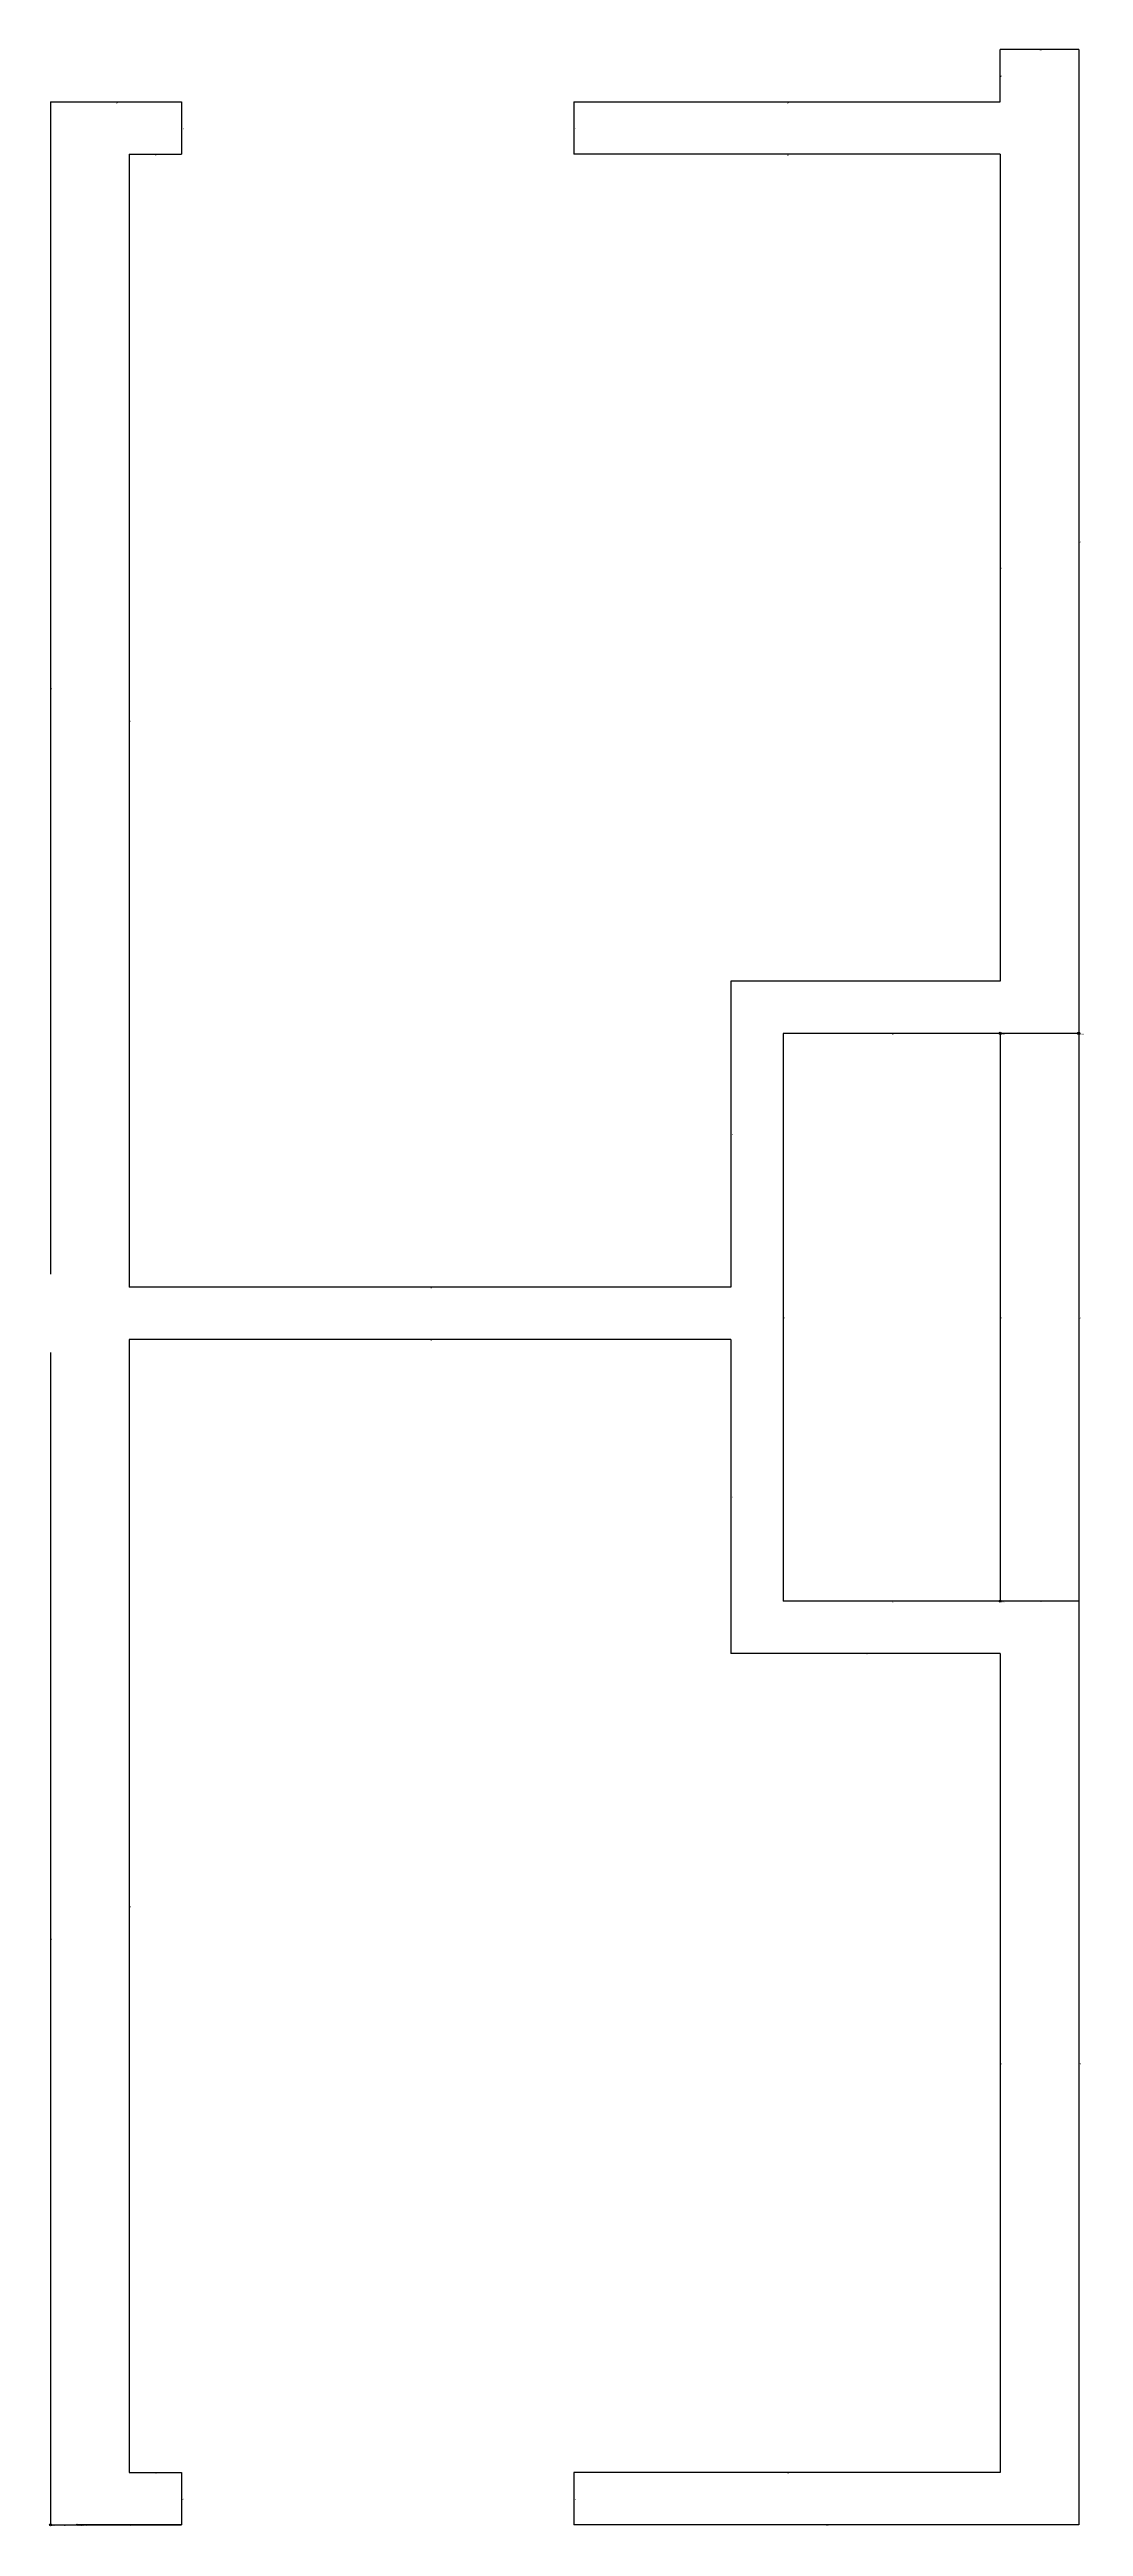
# Model space of a CAD drawing. Header units: metres. Extents: x 7978 to 27144, y 8157 to 45277.
# Drawn here: x 13243 to 15219, y 25437 to 30170 of the extents above; entities that cross this region are included whole.
import ezdxf

# ---------------------------------------------------------------- set-up
doc = ezdxf.new("R2010")
doc.units = ezdxf.units.M
doc.layers.add('WALL_DEBUG', color=7, linetype='Continuous')

msp = doc.modelspace()

# ---------------------------------------------------------------- linework, layer by layer
at = {"layer": 'debug', "color": 2}
for centre in [(15060, 28290), (15210, 28290), (15060, 27205), (13245, 25440)]:
    msp.add_circle(centre, 2, dxfattribs=at)
at = {"layer": 'debug', "color": 4}
msp.add_circle((13295, 25440), 1, dxfattribs=at)
at = {"layer": 'WALL_DEBUG'}
for p, q in [((15210, 30170), (15060, 30170)), ((15060, 30070), (15060, 30170)), ((15210, 30170), (15060, 30170)), ((15060, 30070), (15060, 30170)), ((15210, 30170), (15060, 30170)), ((15060, 30070), (15060, 30170)), ((15210, 30170), (15060, 30170)), ((15060, 30070), (15060, 30170)), ((15210, 30170), (15060, 30170)), ((15060, 30070), (15060, 30170)), ((15210, 30170), (15060, 30170)), ((15060, 30070), (15060, 30170)), ((15210, 30170), (15210, 28290)), ((15210, 30170), (15210, 28290)), ((15210, 30170), (15210, 28290)), ((15210, 30170), (15210, 28290)), ((15210, 30170), (15210, 28290)), ((15210, 30170), (15210, 28290)), ((13245, 30070), (13245, 27830)), ((13245, 30070), (13495, 30070)), ((13245, 30070), (13245, 27830)), ((13245, 30070), (13495, 30070)), ((13245, 30070), (13245, 27830)), ((13245, 30070), (13495, 30070)), ((13245, 30070), (13245, 27830)), ((13245, 30070), (13495, 30070)), ((13245, 30070), (13245, 27830)), ((13245, 30070), (13495, 30070)), ((13245, 30070), (13245, 27830)), ((13245, 30070), (13495, 30070)), ((13495, 30070), (13495, 29970)), ((13495, 30070), (13495, 29970)), ((13495, 30070), (13495, 29970)), ((13495, 30070), (13495, 29970)), ((13495, 30070), (13495, 29970)), ((13495, 30070), (13495, 29970)), ((14245, 30070), (14245, 29970)), ((14245, 30070), (15060, 30070)), ((14245, 30070), (14245, 29970)), ((14245, 30070), (15060, 30070)), ((14245, 30070), (14245, 29970)), ((14245, 30070), (15060, 30070)), ((14245, 30070), (14245, 29970)), ((14245, 30070), (15060, 30070)), ((14245, 30070), (14245, 29970)), ((14245, 30070), (15060, 30070)), ((14245, 30070), (14245, 29970)), ((14245, 30070), (15060, 30070)), ((13395, 29970), (13395, 27805)), ((13395, 29970), (13495, 29970)), ((13395, 29970), (13395, 27805)), ((13395, 29970), (13495, 29970)), ((13395, 29970), (13395, 27805)), ((13395, 29970), (13495, 29970)), ((13395, 29970), (13395, 27805)), ((13395, 29970), (13495, 29970)), ((13395, 29970), (13395, 27805)), ((13395, 29970), (13495, 29970)), ((13395, 29970), (13395, 27805)), ((13395, 29970), (13495, 29970)), ((15060, 29970), (14245, 29970)), ((15060, 29970), (14245, 29970)), ((15060, 29970), (14245, 29970)), ((15060, 29970), (14245, 29970)), ((15060, 29970), (14245, 29970)), ((15060, 29970), (14245, 29970)), ((15060, 29970), (15060, 28390)), ((15060, 29970), (15060, 28390)), ((15060, 29970), (15060, 28390)), ((15060, 29970), (15060, 28390)), ((15060, 29970), (15060, 28390)), ((15060, 29970), (15060, 28390)), ((15060, 28390), (14545, 28390)), ((14545, 28390), (14545, 27805)), ((15060, 28390), (14545, 28390)), ((14545, 28390), (14545, 27805)), ((15060, 28390), (14545, 28390)), ((14545, 28390), (14545, 27805)), ((15060, 28390), (14545, 28390)), ((14545, 28390), (14545, 27805)), ((15060, 28390), (14545, 28390)), ((14545, 28390), (14545, 27805)), ((15060, 28390), (14545, 28390)), ((14545, 28390), (14545, 27805)), ((15060, 28290), (14645, 28290)), ((14645, 28290), (14645, 27205)), ((15060, 28290), (14645, 28290)), ((14645, 28290), (14645, 27205)), ((15060, 28290), (14645, 28290)), ((14645, 28290), (14645, 27205)), ((15060, 28290), (14645, 28290)), ((14645, 28290), (14645, 27205)), ((15060, 28290), (14645, 28290)), ((14645, 28290), (14645, 27205)), ((15060, 28290), (14645, 28290)), ((14645, 28290), (14645, 27205)), ((15210, 28290), (15060, 28290)), ((15060, 28290), (15060, 27205)), ((15060, 28290), (15060, 27205)), ((15210, 28290), (15060, 28290)), ((15210, 28290), (15060, 28290)), ((15210, 28290), (15060, 28290)), ((15210, 28290), (15060, 28290)), ((15210, 28290), (15210, 27205)), ((14545, 27805), (13395, 27805)), ((14545, 27805), (13395, 27805)), ((14545, 27805), (13395, 27805)), ((14545, 27805), (13395, 27805)), ((14545, 27805), (13395, 27805)), ((14545, 27805), (13395, 27805)), ((14545, 27705), (13395, 27705)), ((13395, 27705), (13395, 25540)), ((14545, 27705), (13395, 27705)), ((13395, 27705), (13395, 25540)), ((14545, 27705), (13395, 27705)), ((13395, 27705), (13395, 25540)), ((14545, 27705), (13395, 27705)), ((13395, 27705), (13395, 25540)), ((14545, 27705), (13395, 27705)), ((13395, 27705), (13395, 25540)), ((14545, 27705), (13395, 27705)), ((13395, 27705), (13395, 25540)), ((14545, 27705), (14545, 27105)), ((14545, 27705), (14545, 27105)), ((14545, 27705), (14545, 27105)), ((14545, 27705), (14545, 27105)), ((14545, 27705), (14545, 27105)), ((14545, 27705), (14545, 27105)), ((13245, 27680), (13245, 25440)), ((13245, 27680), (13245, 25440)), ((13245, 27680), (13245, 25440)), ((13245, 27680), (13245, 25440)), ((13245, 27680), (13245, 25440)), ((13245, 27680), (13245, 25440)), ((15060, 27205), (14645, 27205)), ((15060, 27205), (14645, 27205)), ((15060, 27205), (14645, 27205)), ((15060, 27205), (14645, 27205)), ((15060, 27205), (14645, 27205)), ((15060, 27205), (14645, 27205)), ((15210, 27205), (15060, 27205)), ((15210, 27205), (15060, 27205)), ((15210, 27205), (15060, 27205)), ((15210, 27205), (15060, 27205)), ((15210, 27205), (15060, 27205)), ((15210, 27205), (15060, 27205)), ((15210, 27205), (15210, 25440)), ((15210, 27205), (15210, 25440)), ((15210, 27205), (15210, 25440)), ((15210, 27205), (15210, 25440)), ((15210, 27205), (15210, 25440)), ((15210, 27205), (15210, 25440)), ((15060, 27105), (14545, 27105)), ((15060, 27105), (14545, 27105)), ((15060, 27105), (14545, 27105)), ((15060, 27105), (14545, 27105)), ((15060, 27105), (14545, 27105)), ((15060, 27105), (14545, 27105)), ((15060, 27105), (15060, 25540)), ((15060, 27105), (15060, 25540)), ((15060, 27105), (15060, 25540)), ((15060, 27105), (15060, 25540)), ((15060, 27105), (15060, 25540)), ((15060, 27105), (15060, 25540)), ((13395, 25540), (13495, 25540)), ((13395, 25540), (13495, 25540)), ((13395, 25540), (13495, 25540)), ((13395, 25540), (13495, 25540)), ((13395, 25540), (13495, 25540)), ((13395, 25540), (13495, 25540)), ((13495, 25540), (13495, 25440)), ((13495, 25540), (13495, 25440)), ((13495, 25540), (13495, 25440)), ((13495, 25540), (13495, 25440)), ((13495, 25540), (13495, 25440)), ((13495, 25540), (13495, 25440)), ((15060, 25540), (14245, 25540)), ((14245, 25540), (14245, 25440)), ((15060, 25540), (14245, 25540)), ((14245, 25540), (14245, 25440)), ((15060, 25540), (14245, 25540)), ((14245, 25540), (14245, 25440)), ((15060, 25540), (14245, 25540)), ((14245, 25540), (14245, 25440)), ((15060, 25540), (14245, 25540)), ((14245, 25540), (14245, 25440)), ((15060, 25540), (14245, 25540)), ((14245, 25540), (14245, 25440)), ((13245, 25440), (13495, 25440)), ((13245, 25440), (13295, 25440)), ((13245, 25440), (13295, 25440)), ((13245, 25440), (13295, 25440)), ((13245, 25440), (13295, 25440)), ((13245, 25440), (13295, 25440)), ((13495, 25440), (13295, 25440)), ((13495, 25440), (13295, 25440)), ((13495, 25440), (13295, 25440)), ((13495, 25440), (13295, 25440)), ((13495, 25440), (13295, 25440)), ((13495, 25440), (13295, 25440)), ((15210, 25440), (14245, 25440)), ((15210, 25440), (14245, 25440)), ((15210, 25440), (14245, 25440)), ((15210, 25440), (14245, 25440)), ((15210, 25440), (14245, 25440)), ((15210, 25440), (14245, 25440))]:
    msp.add_line(p, q, dxfattribs=at)

# ---------------------------------------------------------------- texts
at = {"layer": 'comp_debug_text', "char_height": 2.5, "attachment_point": 1}
for insert in [(15135, 30170), (15060, 30120), (13370, 30070), (14652.5, 30070), (13495, 30020), (14245, 30020), (13445, 29970), (14652.5, 29970), (15210, 29230), (15060, 29180), (13245, 28950), (13395, 28887.5), (14802.5, 28390), (14852.5, 28290), (15135, 28290), (14545, 28097.5), (13970, 27805), (14645, 27747.5), (15060, 27747.5), (15210, 27747.5), (13970, 27705), (14545, 27405), (14852.5, 27205), (15135, 27205), (14802.5, 27105), (13395, 26622.5), (13245, 26560), (15060, 26322.5), (15210, 26322.5), (13445, 25540), (14652.5, 25540), (13495, 25490), (14245, 25490), (13270, 25440), (13395, 25440), (14727.5, 25440)]:
    msp.add_mtext('18', dxfattribs=dict(at, insert=insert))
at = {"layer": 'debug', "char_height": 2.5, "attachment_point": 1}
for s, insert in [('debug', (15060, 28290)), ('debug', (15210, 28290)), ('debug', (15060, 27205)), ('debug', (13245, 25440)), ('discarded 18', (13295, 25440))]:
    msp.add_mtext(s, dxfattribs=dict(at, insert=insert))

doc.saveas('drawing.dxf')
